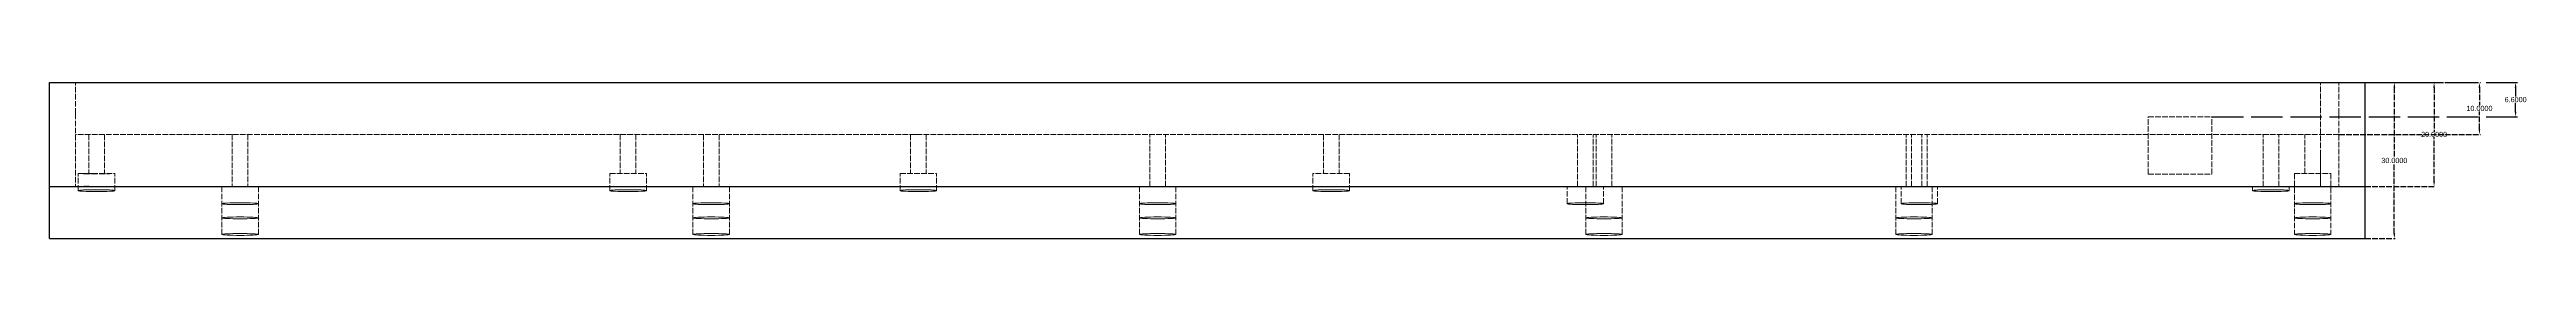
# Model space of a CAD drawing. Header units: millimetres. Extents: x -174 to 487, y -91 to 195.
# Drawn here: x -5 to 469.5, y 164.5 to 194.5 of the extents above; entities that cross this region are included whole.
import ezdxf

# ---------------------------------------------------------------- set-up
doc = ezdxf.new("R2010")
doc.units = ezdxf.units.MM
doc.header["$LTSCALE"] = 0.5
doc.header["$MEASUREMENT"] = 0
doc.linetypes.add('ACAD_ISO02W100', pattern=[15, 12, -3])
doc.linetypes.add('LÍNEAS_OCULTAS2', pattern=[0.1875, 0.125, -0.0625])
doc.layers.get('0').update_dxf_attribs({"linetype": 'CONTINUOUS'})
doc.layers.get('Defpoints').update_dxf_attribs({"linetype": 'CONTINUOUS'})
doc.dimstyles.get("Standard").update_dxf_attribs({"dimtxt": 0.18, "dimasz": 0.18, "dimexe": 0.18, "dimexo": 0.0625, "dimgap": 0.09, "dimtad": 0, "dimtih": 1, "dimtoh": 1, "dimdec": 4, "dimzin": 0, "dimdsep": 46, "dimtxsty": 'Standard', "dimcen": 0.09, "dimadec": 0, "dimazin": 0, "dimtfac": 1, "dimtdec": 4, "dimtofl": 0, "dimtmove": 0, "dimatfit": 3, "dimfxl": 1, "dimtolj": 1, "dimtzin": 0, "dimarcsym": 0})

# ---------------------------------------------------------------- blocks, each defined once
blk = doc.blocks.new('*D7')
at = {"color": 0, "linetype": 'ACAD_ISO02W100', "lineweight": -2, "ltscale": 0.18, "transparency": 16777216}
for p, q in [((438.56, 194.5), (451.94, 194.5)), ((451.76, 193.5), (451.76, 185)), ((451.76, 175.5), (451.76, 184)), ((438.56, 174.5), (451.94, 174.5))]:
    blk.add_line(p, q, dxfattribs=at)
at = {"color": 0, "linetype": 'ACAD_ISO02W100', "lineweight": 18, "ltscale": 0.18, "transparency": 16777216}
for points in [[(451.59, 193.5), (451.92, 193.5), (451.76, 194.5)], [(451.59, 175.5), (451.92, 175.5), (451.76, 174.5)]]:
    blk.add_solid(points, dxfattribs=at)
at = {"layer": 'Defpoints', "color": 0, "linetype": 'ACAD_ISO02W100', "lineweight": 18, "ltscale": 0.18, "transparency": 16777216}
for p in [(438.5, 194.5), (451.76, 194.5), (438.5, 174.5)]:
    blk.add_point(p, dxfattribs=at)
at = {"color": 0, "linetype": 'ACAD_ISO02W100', "lineweight": 18, "ltscale": 0.18, "transparency": 16777216, "insert": (451.76, 184.5), "char_height": 1, "attachment_point": 5}
blk.add_mtext('\\A1;20.0000', dxfattribs=at)
blk = doc.blocks.new('*D8')
at = {"color": 0, "linetype": 'ACAD_ISO02W100', "lineweight": -2, "ltscale": 0.18, "transparency": 16777216}
for p, q in [((438.56, 194.5), (444.32, 194.5)), ((444.14, 193.5), (444.14, 180)), ((444.14, 165.5), (444.14, 179)), ((438.56, 164.5), (444.32, 164.5))]:
    blk.add_line(p, q, dxfattribs=at)
at = {"color": 0, "linetype": 'ACAD_ISO02W100', "lineweight": 18, "ltscale": 0.18, "transparency": 16777216}
for points in [[(443.98, 193.5), (444.31, 193.5), (444.14, 194.5)], [(443.98, 165.5), (444.31, 165.5), (444.14, 164.5)]]:
    blk.add_solid(points, dxfattribs=at)
at = {"layer": 'Defpoints', "color": 0, "linetype": 'ACAD_ISO02W100', "lineweight": 18, "ltscale": 0.18, "transparency": 16777216}
for p in [(438.5, 194.5), (444.14, 194.5), (438.5, 164.5)]:
    blk.add_point(p, dxfattribs=at)
at = {"color": 0, "linetype": 'ACAD_ISO02W100', "lineweight": 18, "ltscale": 0.18, "transparency": 16777216, "insert": (444.14, 179.5), "char_height": 1, "attachment_point": 5}
blk.add_mtext('\\A1;30.0000', dxfattribs=at)
blk = doc.blocks.new('*D28')
at = {"color": 0, "linetype": 'ACAD_ISO02W100', "lineweight": -2, "ltscale": 0.18, "transparency": 16777216}
for p, q in [((433.56, 194.5), (460.63, 194.5)), ((460.45, 193.5), (460.45, 190.09)), ((460.45, 185.5), (460.45, 188.91)), ((433.56, 184.5), (460.63, 184.5))]:
    blk.add_line(p, q, dxfattribs=at)
at = {"color": 0, "linetype": 'ACAD_ISO02W100', "lineweight": 18, "ltscale": 0.18, "transparency": 16777216}
for points in [[(460.28, 193.5), (460.61, 193.5), (460.45, 194.5)], [(460.28, 185.5), (460.61, 185.5), (460.45, 184.5)]]:
    blk.add_solid(points, dxfattribs=at)
at = {"layer": 'Defpoints', "color": 0, "linetype": 'ACAD_ISO02W100', "lineweight": 18, "ltscale": 0.18, "transparency": 16777216}
for p in [(433.5, 194.5), (460.45, 194.5), (433.5, 184.5)]:
    blk.add_point(p, dxfattribs=at)
at = {"color": 0, "linetype": 'ACAD_ISO02W100', "lineweight": 18, "ltscale": 0.18, "transparency": 16777216, "insert": (460.45, 189.5), "char_height": 1, "attachment_point": 5}
blk.add_mtext('\\A1;10.0000', dxfattribs=at)
blk = doc.blocks.new('*D30')
at = {"color": 0, "linetype": 'ACAD_ISO02W100', "lineweight": -2, "transparency": 16777216}
for p, q in [((409.23, 194.5), (468.37, 194.5)), ((467.37, 193.5), (467.37, 191.79)), ((467.37, 188.9), (467.37, 190.61)), ((409.23, 187.9), (468.37, 187.9))]:
    blk.add_line(p, q, dxfattribs=at)
at = {"color": 0, "linetype": 'ACAD_ISO02W100', "lineweight": 18, "transparency": 16777216}
for points in [[(467.2, 193.5), (467.54, 193.5), (467.37, 194.5)], [(467.2, 188.9), (467.54, 188.9), (467.37, 187.9)]]:
    blk.add_solid(points, dxfattribs=at)
at = {"layer": 'Defpoints', "color": 0, "linetype": 'ACAD_ISO02W100', "lineweight": 18, "transparency": 16777216}
for p in [(409.17, 194.5), (467.37, 194.5), (409.17, 187.9)]:
    blk.add_point(p, dxfattribs=at)
at = {"color": 0, "linetype": 'ACAD_ISO02W100', "lineweight": 18, "transparency": 16777216, "insert": (467.37, 191.2), "char_height": 1, "attachment_point": 5}
blk.add_mtext('\\A1;6.6000', dxfattribs=at)

msp = doc.modelspace()

# ---------------------------------------------------------------- linework, layer by layer
at = {"linetype": 'Continuous'}
for p, q in [((-5, 164.5), (-5, 194.5)), ((-5, 194.5), (438.5, 194.5)), ((438.5, 194.5), (438.5, 164.5)), ((-5, 164.5), (438.5, 164.5))]:
    msp.add_line(p, q, dxfattribs=at)
at = {"linetype": 'ACAD_ISO02W100', "lineweight": 18, "ltscale": 0.18, "transparency": 33554687}
for p, q in [((0, 188.5), (0, 194.5)), ((430, 180.5), (430, 194.5)), ((433.5, 188.5), (433.5, 194.5)), ((0, 188.5), (0, 174.5)), ((396.96867, 176.9), (396.96867, 187.9)), ((396.96867, 187.9), (409.16867, 187.9)), ((409.16867, 176.9), (409.16867, 187.9)), ((433.5, 188.5), (433.5, 174.5)), ((433.5, 184.5), (0, 184.5)), ((2.5, 184.5), (2.5, 177)), ((5.5, 184.5), (5.5, 177)), ((30, 184.5), (30, 174.5)), ((33, 184.5), (33, 174.5)), ((104.325, 184.5), (104.325, 177)), ((104.325, 184.5), (105.825, 184.5)), ((107.325, 184.5), (107.325, 177)), ((120.25, 184.5), (120.25, 174.5)), ((123.25, 184.5), (123.25, 174.5)), ((159.925, 184.5), (159.925, 177)), ((159.925, 184.5), (161.425, 184.5)), ((162.925, 184.5), (162.925, 177)), ((205.75, 174.5), (205.75, 184.5)), ((208.75, 174.5), (208.75, 184.5)), ((239, 184.5), (239, 177)), ((242, 184.5), (242, 177)), ((287.68508, 174.5), (287.68508, 184.5)), ((290.68508, 174.5), (290.68508, 184.5)), ((291.25, 174.5), (291.25, 184.5)), ((294.25, 174.5), (294.25, 184.5)), ((350.625, 174.5), (350.625, 184.5)), ((351.6625, 174.5), (351.6625, 184.5)), ((353.625, 174.5), (353.625, 184.5)), ((354.6625, 174.5), (354.6625, 184.5)), ((419, 174.5), (419, 184.5)), ((419, 184.5), (420.5, 184.5)), ((422, 174.5), (422, 184.5)), ((427, 177), (427, 184.5)), ((0.5, 173.70892), (0.5, 177)), ((0.5, 177), (7.5, 177)), ((7.5, 173.70892), (7.5, 177)), ((102.325, 173.70892), (102.325, 177)), ((102.325, 177), (109.325, 177)), ((109.325, 173.70892), (109.325, 177)), ((157.925, 173.70892), (157.925, 177)), ((157.925, 177), (164.925, 177)), ((164.925, 173.70892), (164.925, 177)), ((237, 173.70892), (237, 177)), ((244, 177), (237, 177)), ((244, 173.70892), (244, 177)), ((396.96867, 176.9), (409.16867, 176.9)), ((425, 177), (425, 165.29138)), ((425, 177), (432, 177)), ((432, 177), (432, 165.29138)), ((28, 165.29138), (28, 174.5)), ((35, 165.29138), (35, 174.5)), ((118.25, 165.29138), (118.25, 174.5)), ((125.25, 165.29138), (125.25, 174.5)), ((203.75, 165.29138), (203.75, 174.5)), ((210.75, 165.29138), (210.75, 174.5)), ((285.68508, 171.20251), (285.68508, 174.5)), ((289.25, 165.29138), (289.25, 174.5)), ((292.68508, 171.20251), (292.68508, 174.5)), ((296.25, 165.29138), (296.25, 174.5)), ((348.625, 165.29138), (348.625, 174.5)), ((349.6625, 171.20251), (349.6625, 174.5)), ((355.625, 165.29138), (355.625, 174.5)), ((356.6625, 171.20251), (356.6625, 174.5)), ((417, 173.70892), (417, 174.5)), ((424, 173.70892), (424, 174.5))]:
    msp.add_line(p, q, dxfattribs=at)
at = {"lineweight": 18, "ltscale": 0.18, "transparency": 33554687}
msp.add_line((430, 180.5), (430, 174.5), dxfattribs=at)
at = {"linetype": 'ACAD_ISO02W100', "ltscale": 0.2, "transparency": 33554687}
msp.add_line((1.5, 177), (6.5, 177), dxfattribs=at)
at = {"linetype": 'Continuous', "transparency": 33554687}
msp.add_line((-5, 174.5), (438.5, 174.5), dxfattribs=at)
at = {"linetype": 'LÍNEAS_OCULTAS2', "transparency": 33554687}
for p, q in [((2.5, 174.5), (1.5, 174.5)), ((5.5, 174.5), (6.5, 174.5))]:
    msp.add_line(p, q, dxfattribs=at)
at = {"lineweight": 18, "ltscale": 0.18, "transparency": 33554687}
for centre in [(4, 173.70892), (31.5, 171.20251), (105.825, 173.70892), (121.75, 171.20251), (161.425, 173.70892), (207.25, 171.20251), (240.5, 173.70892), (289.18508, 171.20251), (353.1625, 171.20251), (420.5, 173.70892), (428.5, 171.20251), (31.5, 168.47849), (121.75, 168.47849), (207.25, 168.47849), (292.75, 168.47849), (352.125, 168.47849), (428.5, 168.47849), (31.5, 165.29138), (121.75, 165.29138), (207.25, 165.29138), (292.75, 165.29138), (352.125, 165.29138), (428.5, 165.29138)]:
    msp.add_ellipse(centre, major_axis=(-3.5, 0), ratio=0.051203274, dxfattribs=at)

# ---------------------------------------------------------------- dimensions: what is measured, and where the dimension line sits
at = {"linetype": 'ACAD_ISO02W100', "lineweight": 18, "transparency": 33554687}
dim = msp.add_linear_dim(base=(467.37, 194.5), p1=(409.16867, 187.9), p2=(409.16867, 194.5), angle=90, dimstyle='Standard', override={"dimtxt": 1, "dimasz": 1, "dimexe": 1}, dxfattribs=at)
dim.commit()
dim.dimension.update_dxf_attribs({"geometry": '*D30', "text_midpoint": (467.37, 191.2)})
at = {"linetype": 'ACAD_ISO02W100', "lineweight": 18, "ltscale": 0.18, "transparency": 33554687}
dim = msp.add_linear_dim(base=(460.44742, 194.5), p1=(433.5, 184.5), p2=(433.5, 194.5), angle=90, dimstyle='Standard', override={"dimtxt": 1, "dimasz": 1}, dxfattribs=at)
dim.commit()
dim.dimension.update_dxf_attribs({"geometry": '*D28', "text_midpoint": (460.44742, 189.5)})
for p1, distance, picture, middle in [((438.5, 174.5), -13.25755, '*D7', (451.75755, 184.5)), ((438.5, 164.5), -5.64487, '*D8', (444.14487, 179.5))]:
    dim = msp.add_aligned_dim(p1=p1, p2=(438.5, 194.5), distance=distance, dimstyle='Standard', override={"dimtxt": 1, "dimasz": 1, "dimgap": 0}, dxfattribs=at)
    dim.commit()
    dim.dimension.update_dxf_attribs({"geometry": picture, "text_midpoint": middle})

doc.saveas('drawing.dxf')
